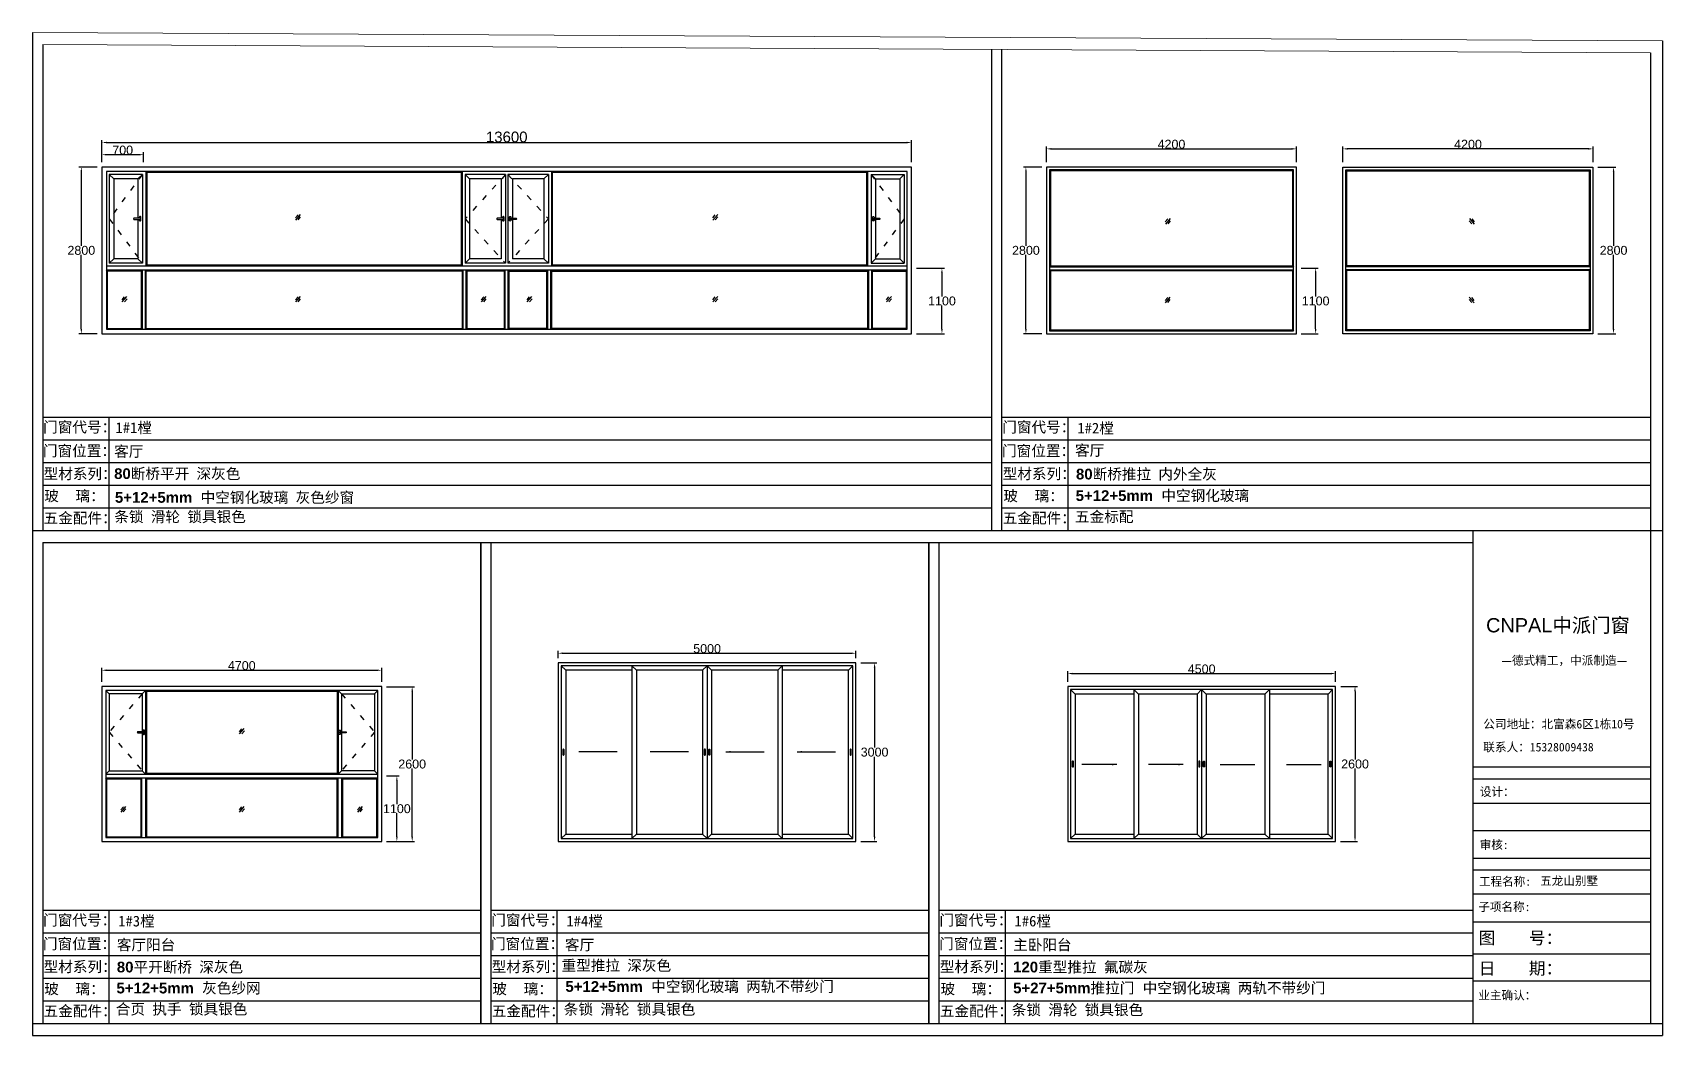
# Model space of a CAD drawing. Header units: inches. Extents: x -138455 to 599497, y -747149 to 13167.
# Drawn here: x 176521 to 203894, y -73876 to -57034 of the extents above; entities that cross this region are included whole.
import ezdxf

# ---------------------------------------------------------------- set-up
doc = ezdxf.new("R2010")
doc.units = ezdxf.units.IN
doc.header["$MEASUREMENT"] = 0
doc.header["$PDMODE"] = 35
doc.header["$PDSIZE"] = -3
doc.linetypes.add('ACAD_ISO03W100', pattern=[30, 12, -18])
doc.layers.add('0 @ 1', color=7, linetype='Continuous')
doc.styles.add('Annotative', font='arialbd.ttf')
doc.styles.add('MtXpl_', font='')
doc.styles.get("Standard").update_dxf_attribs({"font": 'arial.ttf'})
doc.styles.get('MtXpl_').set_extended_font_data('SimSun')
doc.dimstyles.get("Standard").update_dxf_attribs({"dimtxt": 80, "dimasz": 70, "dimexe": 40, "dimexo": 80, "dimgap": 0, "dimtad": 1, "dimtih": 1, "dimtoh": 1, "dimdec": 0, "dimzin": 0, "dimdsep": 46, "dimtxsty": 'Standard', "dimcen": 0.09, "dimadec": 0, "dimazin": 0, "dimtfac": 1, "dimtdec": 0, "dimtofl": 0, "dimtmove": 0, "dimatfit": 3, "dimfxl": 0, "dimtolj": 1, "dimtzin": 0, "dimarcsym": 0})

msp = doc.modelspace()

# ---------------------------------------------------------------- texts
msp.add_text('CNPAL', height=238.94).set_placement((200933, -67106.8))
at = {"style": 'MtXpl_'}
for s, height, p in [('中派门窗', 238.94, (202046, -67106.8)), ('—德式精工，中派制造—', 143.363, (201191.9, -67650.8)), ('公司地址：北富森6区1栋10号', 143.363, (200885.4, -68719.5)), ('联系人：15328009438', 143.363, (200885.4, -69106.2)), ('设计：', 142.48, (200827.9, -69855.3)), ('审核:', 142.48, (200825.3, -70745.9)), ('工程名称:', 142.48, (200813.7, -71361.9)), ('五龙山别墅', 142.48, (201842.1, -71352.9)), ('子项名称:', 142.48, (200802.9, -71787.9)), ('图    号：', 206.44, (200807.2, -72342.5)), ('日    期：', 206.44, (200807.2, -72852.4)), ('业主确认：', 142.48, (200802.8, -73272.8))]:
    msp.add_text(s, height=height, dxfattribs=at).set_placement(p)
at = {"layer": '0 @ 1', "style": 'Annotative'}
for s, p in [('门窗代号：', (176697.4, -63749.3)), ('门窗代号：', (192806.4, -63749.3)), ('门窗位置：', (176693.6, -64147.7)), ('门窗位置：', (192802.6, -64147.7)), ('型材系列：', (176704.9, -64532.9)), ('型材系列：', (192813.9, -64532.9)), ('玻    璃：', (176716.6, -64904.8)), ('玻    璃：', (192825.5, -64904.8)), ('五金配件：', (176705.3, -65277.1)), ('五金配件：', (192814.2, -65277.1)), ('门窗代号：', (176697.4, -72028.6)), ('门窗代号：', (184224.2, -72028.6)), ('门窗代号：', (191751, -72028.6)), ('门窗位置：', (176693.6, -72427)), ('门窗位置：', (184220.3, -72427)), ('门窗位置：', (191747.1, -72427)), ('型材系列：', (176704.9, -72812.2)), ('型材系列：', (184231.7, -72812.2)), ('型材系列：', (191758.4, -72812.2)), ('玻    璃：', (176716.6, -73184.1)), ('玻    璃：', (184243.3, -73184.1)), ('玻    璃：', (191770.1, -73184.1)), ('五金配件：', (176705.3, -73556.4)), ('五金配件：', (184232, -73556.4)), ('五金配件：', (191758.8, -73556.4))]:
    msp.add_text(s, height=180, dxfattribs=at).set_placement(p)
at = {"layer": '0 @ 1', "char_height": 180, "attachment_point": 1, "style": 'Annotative'}
for s, width, insert in [('{\\fSimSun|b0|i0|c134|p2;1#1樘}', 4396.385, (177913.5, -63579.1)), ('{\\fSimSun|b1|i0|c134|p2;1#2樘}', 4396.385, (194068, -63586.4)), ('{\\fSimSun|b1|i0|c134|p2;客厅}', 4396.385, (177890.1, -63977.4)), ('{\\fSimSun|b1|i0|c134|p2;客厅}', 4396.385, (194028.8, -63960.9)), ('80{\\fSimSun|b1|i0|c134|p2;断桥平开 深灰色 }', 4396.385, (177890.1, -64351.4)), ('80{\\fSimSun|b1|i0|c134|p2;断桥推拉 内外全灰 }', 4396.385, (194044.6, -64358.7)), ('5+12+5mm  {\\fSimSun|b1|i0|c134|p2;中空钢化玻璃 灰色纱窗}', 4396.385, (177903.7, -64750.5)), ('5+12+5mm  {\\fSimSun|b1|i0|c134|p2;中空钢化玻璃}', 4396.385, (194039.4, -64720.2)), ('{\\fSimSun|b1|i0|c134|p2;条锁 滑轮 锁具银色}', 4396.385, (177892.6, -65074.7)), ('{\\fSimSun|b1|i0|c134|p2;五金标配}', 4396.385, (194028.5, -65074.4)), ('{\\fSimSun|b1|i0|c134|p2;1#3樘}', 4396.385, (177959.1, -71865.7)), ('{\\fSimSun|b1|i0|c134|p2;1#4樘}', 4396.385, (185485.8, -71865.7)), ('{\\fSimSun|b1|i0|c134|p2;1#6樘}', 4396.385, (193012.6, -71865.7)), ('{\\fSimSun|b1|i0|c134|p2;客厅阳台}', 4396.385, (177935.6, -72264)), ('{\\fSimSun|b1|i0|c134|p2;客厅}', 4396.385, (185462.4, -72264)), ('{\\fSimSun|b1|i0|c134|p2;主卧阳台}', 4396.385, (192989.2, -72264)), ('80{\\fSimSun|b1|i0|c134|p2;平开断桥 深灰色}', 4396.385, (177935.6, -72638)), ('\\pt360;{\\fSimSun|b1|i0|c134|p2; 重型推拉 深灰色}', 4396.385, (185282.6, -72611.4)), ('120{\\fSimSun|b1|i0|c134|p2;重型推拉 氟碳灰}', 4396.385, (192989.2, -72638)), ('5+12+5mm  {\\fSimSun|b1|i0|c134|p2;灰色纱网}', 4396.385, (177929.4, -72990.9)), ('5+12+5mm  {\\fSimSun|b1|i0|c134|p2;中空钢化玻璃 两轨不带纱门}', 4947.906, (185469.4, -72964.3)), ('5+27+5mm{\\fSimSun|b1|i0|c134|p2;推拉门}  {\\fSimSun|b1|i0|c134|p2;中空钢化玻璃 两轨不带纱门}', 5972.399, (192989.2, -72989.4)), ('{\\fSimSun|b1|i0|c134|p2;合页 执手 锁具银色}', 4396.385, (177918.8, -73344.1)), ('{\\fSimSun|b1|i0|c134|p2;条锁 滑轮 锁具银色}', 4396.385, (185442, -73347.2)), ('{\\fSimSun|b1|i0|c134|p2;条锁 滑轮 锁具银色}', 4396.385, (192965.1, -73355.6))]:
    msp.add_mtext_dynamic_manual_height_columns(s, width=width, gutter_width=903.5, heights=[0], dxfattribs=dict(at, insert=insert))

# ---------------------------------------------------------------- blocks, each defined once
blk = doc.blocks.new('*D91')
at = {"color": 0, "lineweight": -2, "transparency": 16777216}
for p, q in [((172310, -40752), (172525, -40752)), ((172485, -40832), (172485, -41225)), ((172485, -41772), (172485, -41378)), ((172310, -41852), (172525, -41852))]:
    blk.add_line(p, q, dxfattribs=at)
at = {"color": 0, "transparency": 16777216}
for points in [[(172472, -40832), (172498, -40832), (172485, -40752)], [(172472, -41772), (172498, -41772), (172485, -41852)]]:
    blk.add_solid(points, dxfattribs=at)
at = {"layer": 'Defpoints', "color": 0, "transparency": 16777216}
for p in [(172230, -40752), (172230, -41852), (172485, -41852)]:
    blk.add_point(p, dxfattribs=at)
at = {"color": 0, "transparency": 16777216, "insert": (172485, -41302), "char_height": 150, "attachment_point": 5}
blk.add_mtext('\\A1;1100', dxfattribs=at)
blk = doc.blocks.new('*D89')
at = {"color": 0, "lineweight": -2, "transparency": 16777216}
for p, q in [((167530, -39172), (167530, -38936)), ((167610, -38976), (172150, -38976)), ((172230, -39172), (172230, -38936))]:
    blk.add_line(p, q, dxfattribs=at)
at = {"color": 0, "transparency": 16777216}
for points in [[(167610, -38963), (167610, -38989), (167530, -38976)], [(172150, -38963), (172150, -38989), (172230, -38976)]]:
    blk.add_solid(points, dxfattribs=at)
at = {"layer": 'Defpoints', "color": 0, "transparency": 16777216}
for p in [(172230, -38976), (167530, -39252), (172230, -39252)]:
    blk.add_point(p, dxfattribs=at)
at = {"color": 0, "transparency": 16777216, "insert": (169880, -38899), "char_height": 150, "attachment_point": 5}
blk.add_mtext('\\A1;4700', dxfattribs=at)
blk = doc.blocks.new('*D90')
at = {"color": 0, "lineweight": -2, "transparency": 16777216}
for p, q in [((172310, -39252), (172782, -39252)), ((172742, -39332), (172742, -40475)), ((172742, -41772), (172742, -40628)), ((172310, -41852), (172782, -41852))]:
    blk.add_line(p, q, dxfattribs=at)
at = {"color": 0, "transparency": 16777216}
for points in [[(172729, -39332), (172756, -39332), (172742, -39252)], [(172729, -41772), (172756, -41772), (172742, -41852)]]:
    blk.add_solid(points, dxfattribs=at)
at = {"layer": 'Defpoints', "color": 0, "transparency": 16777216}
for p in [(172230, -39252), (172230, -41852), (172742, -41852)]:
    blk.add_point(p, dxfattribs=at)
at = {"color": 0, "transparency": 16777216, "insert": (172742, -40552), "char_height": 150, "attachment_point": 5}
blk.add_mtext('\\A1;2600', dxfattribs=at)
blk = doc.blocks.new('123as')
at = {"color": 0}
for p, q in [((90189, 51387), (90252, 51462)), ((90194, 51330), (90312, 51470)), ((90251, 51335), (90314, 51410))]:
    blk.add_line(p, q, dxfattribs=at)
blk = doc.blocks.new('dzcs')
blk.add_lwpolyline([(142182, -3328), (142182, -3342, 0.414214), (142196, -3355), (142196, -3355, 0.414214), (142209, -3342), (142209, -3294, 0.414214), (142196, -3280), (142196, -3280, 0.414214), (142182, -3294), (142182, -3308)], format="xyb")
blk.add_lwpolyline([(142096, -3328), (142196, -3328, 0.414214), (142206, -3318), (142206, -3318, 0.414214), (142196, -3308), (142096, -3308, 0.414214), (142086, -3318), (142086, -3318, 0.414214)], format="xyb", close=True)
blk = doc.blocks.new('*D92')
at = {"color": 0, "lineweight": -2, "transparency": 16777216}
for p, q in [((176417, -37626), (176417, -37505)), ((176497, -37545), (181337, -37545)), ((181417, -37626), (181417, -37505))]:
    blk.add_line(p, q, dxfattribs=at)
at = {"color": 0, "transparency": 16777216}
for points in [[(176497, -37532), (176497, -37558), (176417, -37545)], [(181337, -37532), (181337, -37558), (181417, -37545)]]:
    blk.add_solid(points, dxfattribs=at)
at = {"layer": 'Defpoints', "color": 0, "transparency": 16777216}
for p in [(176417, -37706), (181417, -37545), (181417, -37706)]:
    blk.add_point(p, dxfattribs=at)
at = {"color": 0, "transparency": 16777216, "insert": (178917, -37468), "char_height": 150, "attachment_point": 5}
blk.add_mtext('\\A1;5000', dxfattribs=at)
blk = doc.blocks.new('*D93')
at = {"color": 0, "lineweight": -2, "transparency": 16777216}
for p, q in [((181497, -37706), (181770, -37706)), ((181730, -37786), (181730, -39130)), ((181730, -40626), (181730, -39283)), ((181497, -40706), (181770, -40706))]:
    blk.add_line(p, q, dxfattribs=at)
at = {"color": 0, "transparency": 16777216}
for points in [[(181717, -37786), (181743, -37786), (181730, -37706)], [(181717, -40626), (181743, -40626), (181730, -40706)]]:
    blk.add_solid(points, dxfattribs=at)
at = {"layer": 'Defpoints', "color": 0, "transparency": 16777216}
for p in [(181417, -37706), (181417, -40706), (181730, -40706)]:
    blk.add_point(p, dxfattribs=at)
at = {"color": 0, "transparency": 16777216, "insert": (181730, -39206), "char_height": 150, "attachment_point": 5}
blk.add_mtext('\\A1;3000', dxfattribs=at)
blk = doc.blocks.new('123z')
at = {"color": 0}
for points in [[(94078, 52755), (94078, 52755, 0.414214), (94088, 52765), (94088, 52845, 0.414214), (94078, 52855), (94078, 52855, 0.414214), (94068, 52845), (94068, 52765, 0.414214)], [(94078, 52775), (94078, 52775, 0.414214), (94083, 52780), (94083, 52830, 0.414214), (94078, 52835), (94078, 52835, 0.414214), (94073, 52830), (94073, 52780, 0.414214)]]:
    blk.add_lwpolyline(points, format="xyb", close=True, dxfattribs=at)
blk = doc.blocks.new('*D94')
at = {"color": 0, "lineweight": -2, "transparency": 16777216}
for p, q in [((184591, -38592), (184591, -38413)), ((184671, -38453), (189011, -38453)), ((189091, -38592), (189091, -38413))]:
    blk.add_line(p, q, dxfattribs=at)
at = {"color": 0, "transparency": 16777216}
for points in [[(184671, -38439), (184671, -38466), (184591, -38453)], [(189011, -38439), (189011, -38466), (189091, -38453)]]:
    blk.add_solid(points, dxfattribs=at)
at = {"layer": 'Defpoints', "color": 0, "transparency": 16777216}
for p in [(189091, -38453), (184591, -38672), (189091, -38672)]:
    blk.add_point(p, dxfattribs=at)
at = {"color": 0, "transparency": 16777216, "insert": (186841, -38376), "char_height": 150, "attachment_point": 5}
blk.add_mtext('\\A1;4500', dxfattribs=at)
blk = doc.blocks.new('*D95')
at = {"color": 0, "lineweight": -2, "transparency": 16777216}
for p, q in [((189181, -38672), (189457, -38672)), ((189417, -38752), (189417, -39896)), ((189417, -41192), (189417, -40049)), ((189171, -41272), (189457, -41272))]:
    blk.add_line(p, q, dxfattribs=at)
at = {"color": 0, "transparency": 16777216}
for points in [[(189403, -38752), (189430, -38752), (189417, -38672)], [(189403, -41192), (189430, -41192), (189417, -41272)]]:
    blk.add_solid(points, dxfattribs=at)
at = {"layer": 'Defpoints', "color": 0, "transparency": 16777216}
for p in [(189101, -38672), (189091, -41272), (189417, -41272)]:
    blk.add_point(p, dxfattribs=at)
at = {"color": 0, "transparency": 16777216, "insert": (189417, -39972), "char_height": 150, "attachment_point": 5}
blk.add_mtext('\\A1;2600', dxfattribs=at)
blk = doc.blocks.new('*D105')
at = {"color": 0, "lineweight": -2, "transparency": 16777216}
for p, q in [((191364, -60992), (191834, -60992)), ((191794, -61072), (191794, -61465)), ((191794, -62012), (191794, -61618)), ((191364, -62092), (191834, -62092))]:
    blk.add_line(p, q, dxfattribs=at)
at = {"color": 0, "transparency": 16777216}
for points in [[(191780, -61072), (191807, -61072), (191794, -60992)], [(191780, -62012), (191807, -62012), (191794, -62092)]]:
    blk.add_solid(points, dxfattribs=at)
at = {"layer": 'Defpoints', "color": 0, "transparency": 16777216}
for p in [(191284, -60992), (191284, -62092), (191794, -62092)]:
    blk.add_point(p, dxfattribs=at)
at = {"color": 0, "transparency": 16777216, "insert": (191794, -61542), "char_height": 150, "attachment_point": 5}
blk.add_mtext('\\A1;1100', dxfattribs=at)
blk = doc.blocks.new('*D106')
at = {"color": 0, "lineweight": -2, "transparency": 16777216}
for p, q in [((177684, -59212), (177684, -58840)), ((191284, -59212), (191284, -58840)), ((177764, -58880), (191204, -58880))]:
    blk.add_line(p, q, dxfattribs=at)
at = {"color": 0, "transparency": 16777216}
for points in [[(177764, -58867), (177764, -58893), (177684, -58880)], [(191204, -58867), (191204, -58893), (191284, -58880)]]:
    blk.add_solid(points, dxfattribs=at)
at = {"layer": 'Defpoints', "color": 0, "transparency": 16777216}
for p in [(191284, -58880), (177684, -59292), (191284, -59292)]:
    blk.add_point(p, dxfattribs=at)
at = {"color": 0, "transparency": 16777216, "insert": (184484, -58788), "char_height": 150, "attachment_point": 5}
blk.add_mtext('\\A1;{\\H1.2x;13600}', dxfattribs=at)
blk = doc.blocks.new('*D103')
at = {"color": 0, "lineweight": -2, "transparency": 16777216}
for p, q in [((177684, -59212), (177684, -59045)), ((178304, -59085), (177764, -59085)), ((178384, -59212), (178384, -59045))]:
    blk.add_line(p, q, dxfattribs=at)
at = {"color": 0, "transparency": 16777216}
for points in [[(177764, -59071), (177764, -59098), (177684, -59085)], [(178304, -59071), (178304, -59098), (178384, -59085)]]:
    blk.add_solid(points, dxfattribs=at)
at = {"layer": 'Defpoints', "color": 0, "transparency": 16777216}
for p in [(177684, -59085), (177684, -59292), (178384, -59292)]:
    blk.add_point(p, dxfattribs=at)
at = {"color": 0, "transparency": 16777216, "insert": (178034, -59008), "char_height": 150, "attachment_point": 5}
blk.add_mtext('\\A1;700', dxfattribs=at)
blk = doc.blocks.new('*D104')
at = {"color": 0, "lineweight": -2, "transparency": 16777216}
for p, q in [((177604, -59292), (177299, -59292)), ((177339, -59372), (177339, -60615)), ((177339, -62012), (177339, -60768)), ((177604, -62092), (177299, -62092))]:
    blk.add_line(p, q, dxfattribs=at)
at = {"color": 0, "transparency": 16777216}
for points in [[(177326, -59372), (177353, -59372), (177339, -59292)], [(177326, -62012), (177353, -62012), (177339, -62092)]]:
    blk.add_solid(points, dxfattribs=at)
at = {"layer": 'Defpoints', "color": 0, "transparency": 16777216}
for p in [(177684, -59292), (177339, -62092), (177684, -62092)]:
    blk.add_point(p, dxfattribs=at)
at = {"color": 0, "transparency": 16777216, "insert": (177339, -60692), "char_height": 150, "attachment_point": 5}
blk.add_mtext('\\A1;2800', dxfattribs=at)
blk = doc.blocks.new('*D99')
at = {"color": 0, "lineweight": -2, "transparency": 16777216}
for p, q in [((193549, -59212), (193549, -58947)), ((193629, -58987), (197669, -58987)), ((197749, -59212), (197749, -58947))]:
    blk.add_line(p, q, dxfattribs=at)
at = {"color": 0, "transparency": 16777216}
for points in [[(193629, -58973), (193629, -59000), (193549, -58987)], [(197669, -58973), (197669, -59000), (197749, -58987)]]:
    blk.add_solid(points, dxfattribs=at)
at = {"layer": 'Defpoints', "color": 0, "transparency": 16777216}
for p in [(197749, -58987), (193549, -59292), (197749, -59292)]:
    blk.add_point(p, dxfattribs=at)
at = {"color": 0, "transparency": 16777216, "insert": (195649, -58910), "char_height": 150, "attachment_point": 5}
blk.add_mtext('\\A1;4200', dxfattribs=at)
blk = doc.blocks.new('*D100')
at = {"color": 0, "lineweight": -2, "transparency": 16777216}
for p, q in [((193469, -59292), (193164, -59292)), ((193204, -59372), (193204, -60615)), ((193204, -62012), (193204, -60768)), ((193469, -62092), (193164, -62092))]:
    blk.add_line(p, q, dxfattribs=at)
at = {"color": 0, "transparency": 16777216}
for points in [[(193191, -59372), (193218, -59372), (193204, -59292)], [(193191, -62012), (193218, -62012), (193204, -62092)]]:
    blk.add_solid(points, dxfattribs=at)
at = {"layer": 'Defpoints', "color": 0, "transparency": 16777216}
for p in [(193549, -59292), (193204, -62092), (193549, -62092)]:
    blk.add_point(p, dxfattribs=at)
at = {"color": 0, "transparency": 16777216, "insert": (193204, -60692), "char_height": 150, "attachment_point": 5}
blk.add_mtext('\\A1;2800', dxfattribs=at)
blk = doc.blocks.new('*D101')
at = {"color": 0, "lineweight": -2, "transparency": 16777216}
for p, q in [((198529, -59212), (198529, -58947)), ((202649, -58987), (198609, -58987)), ((202729, -59212), (202729, -58947))]:
    blk.add_line(p, q, dxfattribs=at)
at = {"color": 0, "transparency": 16777216}
for points in [[(198609, -58973), (198609, -59000), (198529, -58987)], [(202649, -58973), (202649, -59000), (202729, -58987)]]:
    blk.add_solid(points, dxfattribs=at)
at = {"layer": 'Defpoints', "color": 0, "transparency": 16777216}
for p in [(198529, -58987), (198529, -59292), (202729, -59292)]:
    blk.add_point(p, dxfattribs=at)
at = {"color": 0, "transparency": 16777216, "insert": (200629, -58910), "char_height": 150, "attachment_point": 5}
blk.add_mtext('\\A1;4200', dxfattribs=at)
blk = doc.blocks.new('*D102')
at = {"color": 0, "lineweight": -2, "transparency": 16777216}
for p, q in [((202809, -59292), (203114, -59292)), ((203074, -59372), (203074, -60615)), ((203074, -62012), (203074, -60768)), ((202809, -62092), (203114, -62092))]:
    blk.add_line(p, q, dxfattribs=at)
at = {"color": 0, "transparency": 16777216}
for points in [[(203060, -59372), (203087, -59372), (203074, -59292)], [(203060, -62012), (203087, -62012), (203074, -62092)]]:
    blk.add_solid(points, dxfattribs=at)
at = {"layer": 'Defpoints', "color": 0, "transparency": 16777216}
for p in [(202729, -59292), (202729, -62092), (203074, -62092)]:
    blk.add_point(p, dxfattribs=at)
at = {"color": 0, "transparency": 16777216, "insert": (203074, -60692), "char_height": 150, "attachment_point": 5}
blk.add_mtext('\\A1;2800', dxfattribs=at)
blk = doc.blocks.new('*D107')
at = {"color": 0, "lineweight": -2, "transparency": 16777216}
for p, q in [((197829, -60992), (198110, -60992)), ((198070, -61072), (198070, -61465)), ((198070, -62012), (198070, -61618)), ((197829, -62092), (198110, -62092))]:
    blk.add_line(p, q, dxfattribs=at)
at = {"color": 0, "transparency": 16777216}
for points in [[(198057, -61072), (198084, -61072), (198070, -60992)], [(198057, -62012), (198084, -62012), (198070, -62092)]]:
    blk.add_solid(points, dxfattribs=at)
at = {"layer": 'Defpoints', "color": 0, "transparency": 16777216}
for p in [(197749, -60992), (197749, -62092), (198070, -62092)]:
    blk.add_point(p, dxfattribs=at)
at = {"color": 0, "transparency": 16777216, "insert": (198070, -61542), "char_height": 150, "attachment_point": 5}
blk.add_mtext('\\A1;1100', dxfattribs=at)
blk = doc.blocks.new('123zdsa')
for p, q in [((172230.3, -39251.5), (167530.3, -39251.5)), ((167530.3, -39251.5), (167530.3, -41851.5)), ((172165.3, -39316.5), (167595.3, -39316.5)), ((167595.3, -39316.5), (167595.3, -41786.5)), ((167650.3, -39371.5), (167595.3, -39316.5)), ((168207.8, -39371.5), (167650.3, -39371.5)), ((167650.3, -39371.5), (167650.3, -40664)), ((168207.8, -39371.5), (168262.8, -39316.5)), ((168207.8, -39371.5), (168207.8, -40007.8)), ((168262.8, -39316.5), (168262.8, -40719)), ((168277.8, -39331.5), (168262.8, -39316.5)), ((171482.8, -39331.5), (168277.8, -39331.5)), ((168277.8, -39331.5), (168277.8, -40704)), ((171482.8, -39331.5), (171497.8, -39316.5)), ((171482.8, -39331.5), (171482.8, -40704)), ((171497.8, -39316.5), (171497.8, -40719)), ((171552.8, -39371.5), (171497.8, -39316.5)), ((171552.8, -39371.5), (172110.3, -39371.5)), ((171552.8, -39371.5), (171552.8, -40007.8)), ((172110.3, -39371.5), (172165.3, -39316.5)), ((172110.3, -39371.5), (172110.3, -40664)), ((172165.3, -41786.5), (172165.3, -39316.5)), ((172230.3, -41851.5), (172230.3, -39251.5)), ((168207.8, -40027.8), (168207.8, -40664)), ((171552.8, -40027.8), (171552.8, -40664)), ((167650.3, -40664), (167595.3, -40719)), ((167595.3, -40719), (172165.3, -40719)), ((167595.3, -40784), (172165.3, -40784)), ((167610.3, -40799), (167595.3, -40784)), ((167650.3, -40664), (168207.8, -40664)), ((168182.8, -40799), (168197.8, -40784)), ((168197.8, -40784), (168197.8, -41786.5)), ((168207.8, -40664), (168262.8, -40719)), ((168277.8, -40704), (168262.8, -40719)), ((168262.8, -40784), (168262.8, -41786.5)), ((168277.8, -40799), (168262.8, -40784)), ((168277.8, -40704), (171482.8, -40704)), ((171482.8, -40704), (171497.8, -40719)), ((171482.8, -40799), (171497.8, -40784)), ((171552.8, -40664), (171497.8, -40719)), ((171497.8, -41786.5), (171497.8, -40784)), ((172110.3, -40664), (171552.8, -40664)), ((171562.8, -41786.5), (171562.8, -40784)), ((171577.8, -40799), (171562.8, -40784)), ((172110.3, -40664), (172165.3, -40719)), ((172150.3, -40799), (172165.3, -40784)), ((167610.3, -40799), (168182.8, -40799)), ((167610.3, -40799), (167610.3, -41771.5)), ((168182.8, -40799), (168182.8, -41771.5)), ((168277.8, -40799), (171482.8, -40799)), ((168277.8, -40799), (168277.8, -41771.5)), ((171482.8, -41771.5), (171482.8, -40799)), ((171577.8, -40799), (172150.3, -40799)), ((171577.8, -41771.5), (171577.8, -40799)), ((172150.3, -41771.5), (172150.3, -40799)), ((167530.3, -41851.5), (172230.3, -41851.5)), ((167610.3, -41771.5), (167595.3, -41786.5)), ((167595.3, -41786.5), (172165.3, -41786.5)), ((167610.3, -41771.5), (168182.8, -41771.5)), ((168182.8, -41771.5), (168197.8, -41786.5)), ((168277.8, -41771.5), (168262.8, -41786.5)), ((168277.8, -41771.5), (171482.8, -41771.5)), ((171482.8, -41771.5), (171497.8, -41786.5)), ((171577.8, -41771.5), (171562.8, -41786.5)), ((171577.8, -41771.5), (172150.3, -41771.5)), ((172150.3, -41771.5), (172165.3, -41786.5))]:
    blk.add_line(p, q)
at = {"linetype": 'ACAD_ISO03W100', "ltscale": 8}
for points in [[(168207.8, -39371.5), (167650.3, -40017.8), (168207.8, -40664)], [(171552.8, -39371.5), (172110.3, -40017.8), (171552.8, -40664)]]:
    blk.add_lwpolyline(points, dxfattribs=at)
at = {"xscale": 0.6684526412304121, "yscale": 0.6684526412304121, "zscale": 0.6684526412304121}
for p in [(109552.5, -74357.8), (107561.6, -75670.8), (109552.5, -75670.8), (111538.7, -75670.8)]:
    blk.add_blockref('123as', p, dxfattribs=at)
blk.add_blockref('dzcs', (26039.6, -36700))
at = {"xscale": -1}
blk.add_blockref('dzcs', (313721, -36700), dxfattribs=at)
dim = blk.add_linear_dim(base=(172230.3, -38975.9), p1=(167530.3, -39251.5), p2=(172230.3, -39251.5), dimstyle='Standard', override={"dimtxt": 150, "dimasz": 80})
dim.commit()
dim.dimension.update_dxf_attribs({"geometry": '*D89', "text_midpoint": (169880.3, -38899.3)})
for base, p1, picture, middle in [((172742.3, -41851.5), (172230.3, -39251.5), '*D90', (172742.3, -40551.5)), ((172485.1, -41851.5), (172230.3, -40751.5), '*D91', (172485.1, -41301.5))]:
    dim = blk.add_linear_dim(base=base, p1=p1, p2=(172230.3, -41851.5), angle=90, dimstyle='Standard', override={"dimtxt": 150, "dimasz": 80})
    dim.commit()
    dim.dimension.update_dxf_attribs({"geometry": picture, "text_midpoint": middle})
blk = doc.blocks.new('jj2')
for p, q in [((181366.9, -37756.1), (176466.9, -37756.1)), ((176466.9, -37756.1), (176466.9, -40656.1)), ((176541.9, -37831.1), (176466.9, -37756.1)), ((177654.4, -37756.1), (177654.4, -40656.1)), ((177729.4, -37831.1), (177654.4, -37756.1)), ((178841.9, -37831.1), (178916.9, -37756.1)), ((178916.9, -37756.1), (178916.9, -40656.1)), ((178991.9, -37831.1), (178916.9, -37756.1)), ((180104.4, -37831.1), (180179.4, -37756.1)), ((180179.4, -37756.1), (180179.4, -40656.1)), ((181291.9, -37831.1), (181366.9, -37756.1)), ((181366.9, -40656.1), (181366.9, -37756.1)), ((177654.4, -37831.1), (176541.9, -37831.1)), ((176541.9, -37831.1), (176541.9, -40581.1)), ((178841.9, -37831.1), (177729.4, -37831.1)), ((177729.4, -37831.1), (177729.4, -40581.1)), ((178841.9, -37831.1), (178841.9, -40581.1)), ((180104.4, -37831.1), (178991.9, -37831.1)), ((178991.9, -37831.1), (178991.9, -40581.1)), ((180104.4, -37831.1), (180104.4, -40581.1)), ((181291.9, -37831.1), (180179.4, -37831.1)), ((181291.9, -40581.1), (181291.9, -37831.1)), ((178884.4, -39206.1), (178874.4, -39206.1)), ((176541.9, -40581.1), (176466.9, -40656.1)), ((176466.9, -40656.1), (181366.9, -40656.1)), ((176541.9, -40581.1), (177654.4, -40581.1)), ((177729.4, -40581.1), (177654.4, -40656.1)), ((177729.4, -40581.1), (178841.9, -40581.1)), ((178841.9, -40581.1), (178916.9, -40656.1)), ((178991.9, -40581.1), (178916.9, -40656.1)), ((178991.9, -40581.1), (180104.4, -40581.1)), ((180104.4, -40581.1), (180179.4, -40656.1)), ((180179.4, -40581.1), (181291.9, -40581.1)), ((181291.9, -40581.1), (181366.9, -40656.1))]:
    blk.add_line(p, q)
blk.add_lwpolyline([(176416.9, -40706.1), (181416.9, -40706.1), (181416.9, -37706.1), (176416.9, -37706.1)], close=True)
for p in [(82426, -92011.2), (84801, -92011.2), (87251, -92011.2)]:
    blk.add_blockref('123z', p)
at = {"xscale": -1, "rotation": 359.9999999999597}
blk.add_blockref('123z', (273032.8, -92011.2), dxfattribs=at)
dim = blk.add_linear_dim(base=(181416.9, -37544.9), p1=(176416.9, -37706.1), p2=(181416.9, -37706.1), dimstyle='Standard', override={"dimtxt": 150, "dimasz": 80})
dim.commit()
dim.dimension.update_dxf_attribs({"geometry": '*D92', "text_midpoint": (178916.9, -37468.3)})
dim = blk.add_linear_dim(base=(181729.9, -40706.1), p1=(181416.9, -37706.1), p2=(181416.9, -40706.1), angle=90, dimstyle='Standard', override={"dimtxt": 150, "dimasz": 80})
dim.commit()
dim.dimension.update_dxf_attribs({"geometry": '*D93', "text_midpoint": (181729.9, -39206.1)})
for points in [[(177404.5, -39199), (176760.9, -39199)], [(178602.7, -39199), (177959.1, -39199)], [(179231.1, -39199), (179874.7, -39199)], [(180429.3, -39199), (181072.9, -39199)]]:
    blk.add_leader(points, dimstyle='Standard', override={"dimtxt": 150, "dimasz": 80, "dimgap": 0, "dimtad": 0})
blk = doc.blocks.new('nx1')
for p, q in [((189040.7, -38722.4), (184640.7, -38722.4)), ((184640.7, -38722.4), (184640.7, -41222.4)), ((184715.7, -38797.4), (184640.7, -38722.4)), ((185703.2, -38797.4), (184715.7, -38797.4)), ((184715.7, -38797.4), (184715.7, -41147.4)), ((185703.2, -38722.4), (185703.2, -41222.4)), ((185778.2, -38797.4), (185703.2, -38722.4)), ((186765.7, -38797.4), (185778.2, -38797.4)), ((185778.2, -38797.4), (185778.2, -41147.4)), ((186765.7, -38797.4), (186840.7, -38722.4)), ((186765.7, -38797.4), (186765.7, -41147.4)), ((186840.7, -38722.4), (186840.7, -41222.4)), ((186915.7, -38797.4), (186840.7, -38722.4)), ((187903.2, -38797.4), (186915.7, -38797.4)), ((186915.7, -38797.4), (186915.7, -41147.4)), ((187903.2, -38797.4), (187978.2, -38722.4)), ((187903.2, -38797.4), (187903.2, -41147.4)), ((187978.2, -38722.4), (187978.2, -41222.4)), ((188965.7, -38797.4), (187978.2, -38797.4)), ((188965.7, -38797.4), (189040.7, -38722.4)), ((188965.7, -41147.4), (188965.7, -38797.4)), ((189040.7, -41222.4), (189040.7, -38722.4)), ((184715.7, -41147.4), (184640.7, -41222.4)), ((184640.7, -41222.4), (189040.7, -41222.4)), ((184715.7, -41147.4), (185703.2, -41147.4)), ((185778.2, -41147.4), (185703.2, -41222.4)), ((185778.2, -41147.4), (186765.7, -41147.4)), ((186765.7, -41147.4), (186840.7, -41222.4)), ((186915.7, -41147.4), (186840.7, -41222.4)), ((186915.7, -41147.4), (187903.2, -41147.4)), ((187903.2, -41147.4), (187978.2, -41222.4)), ((187978.2, -41147.4), (188965.7, -41147.4)), ((188965.7, -41147.4), (189040.7, -41222.4))]:
    blk.add_line(p, q)
blk.add_lwpolyline([(184590.7, -41272.4), (189090.7, -41272.4), (189090.7, -38672.4), (184590.7, -38672.4)], close=True)
for p in [(90599.8, -92777.4), (92724.8, -92777.4)]:
    blk.add_blockref('123z', p)
at = {"xscale": -1, "rotation": 359.9999999999529}
blk.add_blockref('123z', (280956.6, -92777.4), dxfattribs=at)
at = {"xscale": -1}
blk.add_blockref('123z', (283081.6, -92777.4), dxfattribs=at)
dim = blk.add_linear_dim(base=(189090.7, -38452.5), p1=(184590.7, -38672.4), p2=(189090.7, -38672.4), dimstyle='Standard', override={"dimtxt": 150, "dimasz": 80})
dim.commit()
dim.dimension.update_dxf_attribs({"geometry": '*D94', "text_midpoint": (186840.7, -38376)})
dim = blk.add_linear_dim(base=(189416.5, -41272.4), p1=(189100.8, -38672.4), p2=(189090.7, -41272.4), angle=90, dimstyle='Standard', override={"dimtxt": 150, "dimasz": 80})
dim.commit()
dim.dimension.update_dxf_attribs({"geometry": '*D95', "text_midpoint": (189416.5, -39972.4)})
for points in [[(185414.9, -39981.8), (184830.7, -39981.8)], [(186529.7, -39981.8), (185945.5, -39981.8)], [(187151.7, -39981.8), (187736, -39981.8)], [(188266.5, -39981.8), (188850.8, -39981.8)]]:
    blk.add_leader(points, dimstyle='Standard', override={"dimtxt": 150, "dimasz": 80, "dimgap": 0, "dimtad": 0})
blk = doc.blocks.new('13asdzxc')
for p, q in [((178384.3, -59291.5), (177684.3, -59291.5)), ((177684.3, -59291.5), (177684.3, -62091.5)), ((177759.3, -59366.5), (177759.3, -62016.5)), ((191209.3, -59366.5), (177759.3, -59366.5)), ((183784.3, -59291.5), (178384.3, -59291.5)), ((178424.3, -59366.5), (178424.3, -60957)), ((178439.3, -59381.5), (178424.3, -59366.5)), ((178439.3, -59381.5), (178439.3, -60942)), ((183719.3, -59381.5), (178439.3, -59381.5)), ((183719.3, -59381.5), (183734.3, -59366.5)), ((183719.3, -59381.5), (183719.3, -60942)), ((183734.3, -59366.5), (183734.3, -60957)), ((191284.3, -59291.5), (183784.3, -59291.5)), ((185234.3, -59366.5), (185234.3, -60957)), ((185249.3, -59381.5), (185234.3, -59366.5)), ((185249.3, -59381.5), (185249.3, -60942)), ((190529.3, -59381.5), (185249.3, -59381.5)), ((187846.8, -59366.5), (187921.8, -59366.5)), ((190529.3, -59381.5), (190544.3, -59366.5)), ((190529.3, -59381.5), (190529.3, -60942)), ((190544.3, -59366.5), (190544.3, -60957)), ((191209.3, -62016.5), (191209.3, -59366.5)), ((191284.3, -62091.5), (191284.3, -59291.5)), ((177809.3, -59416.5), (177809.3, -60907)), ((178364.3, -59416.5), (177809.3, -59416.5)), ((177884.3, -59491.5), (177809.3, -59416.5)), ((177884.3, -59491.5), (177884.3, -60832)), ((178289.3, -59491.5), (177884.3, -59491.5)), ((178289.3, -59491.5), (178364.3, -59416.5)), ((178289.3, -59491.5), (178289.3, -60151.8)), ((178364.3, -59416.5), (178364.3, -60907)), ((183784.3, -59416.5), (183784.3, -60907)), ((184464.3, -59416.5), (183784.3, -59416.5)), ((183859.3, -59491.5), (183784.3, -59416.5)), ((183859.3, -59491.5), (183859.3, -60832)), ((184389.3, -59491.5), (183859.3, -59491.5)), ((184389.3, -59491.5), (184389.3, -60151.8)), ((184464.3, -59416.5), (184464.3, -60907)), ((184504.3, -59416.5), (184504.3, -60907)), ((185184.3, -59416.5), (184504.3, -59416.5)), ((184579.3, -59491.5), (184579.3, -60151.8)), ((185109.3, -59491.5), (184579.3, -59491.5)), ((185109.3, -59491.5), (185184.3, -59416.5)), ((185109.3, -59491.5), (185109.3, -60832)), ((185184.3, -59416.5), (185184.3, -60907)), ((190604.3, -59416.5), (191159.3, -59416.5)), ((190604.3, -59416.5), (190604.3, -60907)), ((190679.3, -59491.5), (190604.3, -59416.5)), ((190679.3, -59491.5), (191084.3, -59491.5)), ((190679.3, -59491.5), (190679.3, -60151.8)), ((191084.3, -59491.5), (191159.3, -59416.5)), ((191084.3, -59491.5), (191084.3, -60832)), ((191159.3, -59416.5), (191159.3, -60907)), ((178289.3, -60171.8), (178289.3, -60832)), ((184389.3, -60171.8), (184389.3, -60832)), ((184579.3, -60171.8), (184579.3, -60832)), ((190679.3, -60171.8), (190679.3, -60832)), ((191209.3, -60957), (177759.3, -60957)), ((191209.3, -61026), (177759.3, -61026)), ((177774.3, -61041), (177759.3, -61026)), ((177774.3, -61041), (177774.3, -62001.5)), ((178344.3, -61041), (177774.3, -61041)), ((177884.3, -60832), (177809.3, -60907)), ((178364.3, -60907), (177809.3, -60907)), ((178289.3, -60832), (177884.3, -60832)), ((178289.3, -60832), (178364.3, -60907)), ((178344.3, -61041), (178359.3, -61026)), ((178344.3, -61041), (178344.3, -62001.5)), ((178359.3, -61026), (178359.3, -62016.5)), ((178409.3, -61026), (178409.3, -62016.5)), ((178424.3, -61041), (178409.3, -61026)), ((178439.3, -60942), (178424.3, -60957)), ((178424.3, -61041), (178424.3, -62001.5)), ((183734.3, -61041), (178424.3, -61041)), ((183719.3, -60942), (178439.3, -60942)), ((183719.3, -60942), (183734.3, -60957)), ((183734.3, -61041), (183749.3, -61026)), ((183734.3, -61041), (183734.3, -62001.5)), ((183749.3, -61026), (183749.3, -62016.5)), ((183859.3, -60832), (183784.3, -60907)), ((184464.3, -60907), (183784.3, -60907)), ((183799.3, -61026), (183799.3, -62016.5)), ((183814.3, -61041), (183799.3, -61026)), ((183814.3, -61041), (183814.3, -62001.5)), ((184444.3, -61041), (183814.3, -61041)), ((184389.3, -60832), (183859.3, -60832)), ((184444.3, -61041), (184459.3, -61026)), ((184444.3, -62001.5), (184444.3, -61041)), ((184459.3, -62016.5), (184459.3, -61026)), ((185184.3, -60907), (184504.3, -60907)), ((184509.3, -62016.5), (184509.3, -61026)), ((184524.3, -61041), (184509.3, -61026)), ((184524.3, -62001.5), (184524.3, -61041)), ((184524.3, -61041), (185154.3, -61041)), ((185109.3, -60832), (184579.3, -60832)), ((185109.3, -60832), (185184.3, -60907)), ((185154.3, -61041), (185169.3, -61026)), ((185154.3, -61041), (185154.3, -62001.5)), ((185169.3, -61026), (185169.3, -62016.5)), ((185219.3, -61026), (185219.3, -62016.5)), ((185234.3, -61041), (185219.3, -61026)), ((185249.3, -60942), (185234.3, -60957)), ((185234.3, -61041), (185234.3, -62001.5)), ((185234.3, -61041), (190544.3, -61041)), ((190529.3, -60942), (185249.3, -60942)), ((190529.3, -60942), (190544.3, -60957)), ((190544.3, -61041), (190559.3, -61026)), ((190544.3, -61041), (190544.3, -62001.5)), ((190559.3, -61026), (190559.3, -62016.5)), ((190679.3, -60832), (190604.3, -60907)), ((190604.3, -60907), (191159.3, -60907)), ((190609.3, -61026), (190609.3, -62016.5)), ((190624.3, -61041), (190609.3, -61026)), ((190624.3, -61041), (190624.3, -62001.5)), ((190624.3, -61041), (191194.3, -61041)), ((190624.3, -61041), (190624.3, -62001.5)), ((190679.3, -60832), (191084.3, -60832)), ((191084.3, -60832), (191159.3, -60907)), ((191194.3, -61041), (191209.3, -61026)), ((191194.3, -61041), (191194.3, -62001.5)), ((177684.3, -62091.5), (191284.3, -62091.5)), ((177759.3, -62016.5), (177774.3, -62001.5)), ((177759.3, -62016.5), (191209.3, -62016.5)), ((177774.3, -62001.5), (178344.3, -62001.5)), ((178344.3, -62001.5), (178359.3, -62016.5)), ((178424.3, -62001.5), (178409.3, -62016.5)), ((178424.3, -62001.5), (183734.3, -62001.5)), ((183734.3, -62001.5), (183749.3, -62016.5)), ((183814.3, -62001.5), (183799.3, -62016.5)), ((183814.3, -62001.5), (184444.3, -62001.5)), ((184444.3, -62001.5), (184459.3, -62016.5)), ((184524.3, -62001.5), (184509.3, -62016.5)), ((185154.3, -62001.5), (184524.3, -62001.5)), ((185154.3, -62001.5), (185169.3, -62016.5)), ((185234.3, -62001.5), (185219.3, -62016.5)), ((190544.3, -62001.5), (185234.3, -62001.5)), ((190544.3, -62001.5), (190559.3, -62016.5)), ((190624.3, -62001.5), (190609.3, -62016.5)), ((190624.3, -62001.5), (190609.3, -62016.5)), ((191194.3, -62001.5), (190624.3, -62001.5)), ((191194.3, -62001.5), (191209.3, -62016.5))]:
    blk.add_line(p, q)
at = {"linetype": 'ACAD_ISO03W100', "ltscale": 8}
for points in [[(178364.3, -59416.5), (177809.3, -60161.8), (178364.3, -60907)], [(184464.3, -59416.5), (183784.3, -60161.8), (184464.3, -60907)], [(184504.3, -59416.5), (185184.3, -60161.8), (184504.3, -60907)], [(190604.3, -59416.5), (191159.3, -60161.8), (190604.3, -60907)]]:
    blk.add_lwpolyline(points, dxfattribs=at)
for p in [(36131.1, -56844), (42231.1, -56844)]:
    blk.add_blockref('dzcs', p)
at = {"xscale": 0.6684526412304121, "yscale": 0.6684526412304121, "zscale": 0.6684526412304121}
for p in [(120650.9, -94494.1), (127658, -94494.1), (117736.5, -95869.7), (120650.9, -95869.7), (123770.3, -95869.7), (124538.6, -95869.7), (127658, -95869.7), (130574.9, -95869.7)]:
    blk.add_blockref('123as', p, dxfattribs=at)
at = {"xscale": -1}
for p in [(326737.5, -56844), (332837.5, -56844)]:
    blk.add_blockref('dzcs', p, dxfattribs=at)
dim = blk.add_linear_dim(base=(191284.3, -58880), p1=(177684.3, -59291.5), p2=(191284.3, -59291.5), text='{\\H1.2x;<>}', dimstyle='Standard', override={"dimtxt": 150, "dimasz": 80})
dim.commit()
dim.dimension.update_dxf_attribs({"geometry": '*D106', "text_midpoint": (184484.3, -58880), "dimtype": 128})
dim = blk.add_linear_dim(base=(177684.3, -59084.6), p1=(178384.3, -59291.5), p2=(177684.3, -59291.5), dimstyle='Standard', override={"dimtxt": 150, "dimasz": 80})
dim.commit()
dim.dimension.update_dxf_attribs({"geometry": '*D103', "text_midpoint": (178034.3, -59084.6), "dimtype": 128})
for base, p1, p2, picture, middle in [((177339.2, -62091.5), (177684.3, -59291.5), (177684.3, -62091.5), '*D104', (177339.2, -60691.5)), ((191793.7, -62091.5), (191284.3, -60991.5), (191284.3, -62091.5), '*D105', (191793.7, -61541.5))]:
    dim = blk.add_linear_dim(base=base, p1=p1, p2=p2, angle=90, dimstyle='Standard', override={"dimtxt": 150, "dimasz": 80})
    dim.commit()
    dim.dimension.update_dxf_attribs({"geometry": picture, "text_midpoint": middle})
blk = doc.blocks.new('12312asd')
for p, q in [((197749.5, -59291.5), (193549.5, -59291.5)), ((193549.5, -59291.5), (193549.5, -62091.5)), ((197699.5, -59341.5), (193599.5, -59341.5)), ((193599.5, -59341.5), (193599.5, -62041.5)), ((193614.5, -59356.5), (193599.5, -59341.5)), ((197684.5, -59356.5), (193614.5, -59356.5)), ((193614.5, -59356.5), (193614.5, -60951.5)), ((197684.5, -59356.5), (197699.5, -59341.5)), ((197684.5, -60951.5), (197684.5, -59356.5)), ((197699.5, -62041.5), (197699.5, -59341.5)), ((197749.5, -62091.5), (197749.5, -59291.5)), ((198528.5, -62091.5), (198528.5, -59291.5)), ((198528.5, -59291.5), (202728.5, -59291.5)), ((198578.5, -62041.5), (198578.5, -59341.5)), ((198578.5, -59341.5), (202678.5, -59341.5)), ((198593.5, -59356.5), (198578.5, -59341.5)), ((198593.5, -60951.5), (198593.5, -59356.5)), ((198593.5, -59356.5), (202663.5, -59356.5)), ((202663.5, -59356.5), (202678.5, -59341.5)), ((202663.5, -59356.5), (202663.5, -60951.5)), ((202678.5, -59341.5), (202678.5, -62041.5)), ((202728.5, -59291.5), (202728.5, -62091.5)), ((193614.5, -60951.5), (193599.5, -60966.5)), ((193599.5, -60966.5), (197699.5, -60966.5)), ((193599.5, -60966.5), (193599.5, -61016.5)), ((193599.5, -61016.5), (197699.5, -61016.5)), ((193614.5, -61031.5), (193599.5, -61016.5)), ((193614.5, -60951.5), (197684.5, -60951.5)), ((193614.5, -61031.5), (197684.5, -61031.5)), ((193614.5, -61031.5), (193614.5, -62026.5)), ((197684.5, -60951.5), (197699.5, -60966.5)), ((197684.5, -61031.5), (197699.5, -61016.5)), ((197684.5, -62026.5), (197684.5, -61031.5)), ((198593.5, -60951.5), (198578.5, -60966.5)), ((202678.5, -60966.5), (198578.5, -60966.5)), ((202678.5, -61016.5), (198578.5, -61016.5)), ((198593.5, -61031.5), (198578.5, -61016.5)), ((202663.5, -60951.5), (198593.5, -60951.5)), ((202663.5, -61031.5), (198593.5, -61031.5)), ((198593.5, -62026.5), (198593.5, -61031.5)), ((202663.5, -60951.5), (202678.5, -60966.5)), ((202663.5, -61031.5), (202678.5, -61016.5)), ((202663.5, -61031.5), (202663.5, -62026.5)), ((193549.5, -62091.5), (197749.5, -62091.5)), ((193614.5, -62026.5), (193599.5, -62041.5)), ((193599.5, -62041.5), (197699.5, -62041.5)), ((193614.5, -62026.5), (197684.5, -62026.5)), ((197684.5, -62026.5), (197699.5, -62041.5)), ((202728.5, -62091.5), (198528.5, -62091.5)), ((198593.5, -62026.5), (198578.5, -62041.5)), ((202678.5, -62041.5), (198578.5, -62041.5)), ((202663.5, -62026.5), (198593.5, -62026.5)), ((202663.5, -62026.5), (202678.5, -62041.5))]:
    blk.add_line(p, q)
at = {"yscale": 0.6684526412304121, "zscale": 0.6684526412304121, "rotation": 180}
for p, xscale in [((255915, -25846.8), 0.6684526412304121), ((140362.9, -25846.8), -0.6684526412304121)]:
    blk.add_blockref('123as', p, dxfattribs=dict(at, xscale=xscale))
at = {"yscale": 0.6684526412304121, "zscale": 0.6684526412304121}
for p, xscale in [((135257.4, -95883.5), 0.6684526412304121), ((261020.6, -95883.5), -0.6684526412304121)]:
    blk.add_blockref('123as', p, dxfattribs=dict(at, xscale=xscale))
dim = blk.add_linear_dim(base=(197749.5, -58986.6), p1=(193549.5, -59291.5), p2=(197749.5, -59291.5), dimstyle='Standard', override={"dimtxt": 150, "dimasz": 80})
dim.commit()
dim.dimension.update_dxf_attribs({"geometry": '*D99', "text_midpoint": (195649.5, -58910)})
for base, p1, p2, angle, picture, middle in [((198528.5, -58986.6), (202728.5, -59291.5), (198528.5, -59291.5), 180, '*D101', (200628.5, -58910)), ((193204.4, -62091.5), (193549.5, -59291.5), (193549.5, -62091.5), 90, '*D100', (193204.4, -60691.5)), ((203073.5, -62091.5), (202728.5, -59291.5), (202728.5, -62091.5), 90, '*D102', (203073.5, -60691.5)), ((198070.4, -62091.5), (197749.5, -60991.5), (197749.5, -62091.5), 90, '*D107', (198070.4, -61541.5))]:
    dim = blk.add_linear_dim(base=base, p1=p1, p2=p2, angle=angle, dimstyle='Standard', override={"dimtxt": 150, "dimasz": 80})
    dim.commit()
    dim.dimension.update_dxf_attribs({"geometry": picture, "text_midpoint": middle})

# ---------------------------------------------------------------- linework, layer by layer
at = {"lineweight": 5}
for p, q in [((176520.8, -57034.1), (203894.3, -57174.5)), ((176690.5, -57233.3), (203694.3, -57374.7))]:
    msp.add_line(p, q, dxfattribs=at)
for p, q in [((176520.8, -57034.1), (176520.8, -65396.6)), ((203894.3, -57174.5), (203894.3, -65396.6)), ((176690.5, -57233.3), (176690.5, -65396.6)), ((192629.8, -65396.6), (192629.8, -57317.1)), ((192799.5, -65396.6), (192799.5, -57318)), ((203694.3, -57374.7), (203694.3, -65396.6)), ((176690.5, -63492.7), (192629.8, -63492.7)), ((177801.5, -63492.7), (177801.5, -65396.6)), ((192799.5, -63492.7), (203694.3, -63492.7)), ((193910.5, -63492.7), (193910.5, -65396.6)), ((176690.5, -63873.5), (192629.8, -63873.5)), ((192799.5, -63873.5), (203694.3, -63873.5)), ((176690.5, -64254.3), (192629.8, -64254.3)), ((192799.5, -64254.3), (203694.3, -64254.3)), ((176690.5, -64635), (192629.8, -64635)), ((192799.5, -64635), (203694.3, -64635)), ((176690.5, -65015.8), (192629.8, -65015.8)), ((192799.5, -65015.8), (203694.3, -65015.8)), ((176520.8, -65396.6), (203694.3, -65396.6)), ((176520.8, -65396.6), (186172.3, -65396.6)), ((176520.8, -65396.6), (176520.8, -73875.9)), ((192629.8, -65396.6), (203894.3, -65396.6)), ((200708.4, -65396.6), (200708.4, -73675.9)), ((203695.1, -65396.6), (203695.1, -73675.9)), ((203894.3, -65396.6), (203894.3, -73675.9)), ((176690.5, -65595.7), (176690.5, -73675.9)), ((176690.5, -65595.7), (200708.4, -65595.7)), ((184047.6, -73675.9), (184047.6, -65595.7)), ((184047.6, -65595.7), (184047.6, -73675.9)), ((184217.3, -65595.7), (184217.3, -73675.9)), ((191574.3, -73675.9), (191574.3, -65595.7)), ((191574.3, -65595.7), (191574.3, -73675.9)), ((191744.1, -65595.7), (191744.1, -73675.9)), ((203894.3, -65595.7), (203894.3, -73875.9)), ((200708.4, -69366.4), (203695.1, -69366.4)), ((200708.4, -69565.5), (203695.1, -69565.5)), ((200708.4, -69976.1), (203695.1, -69976.1)), ((200708.4, -70432.7), (203695.1, -70432.7)), ((200708.4, -70896.5), (203695.1, -70896.5)), ((200708.4, -71095.6), (203695.1, -71095.6)), ((200708.4, -71498.3), (203695.1, -71498.3)), ((176690.5, -71772.1), (184047.6, -71772.1)), ((177801.5, -71772.1), (177801.5, -73675.9)), ((184217.3, -71772.1), (191574.3, -71772.1)), ((185328.3, -71772.1), (185328.3, -73675.9)), ((191744.1, -71772.1), (200708.4, -71772.1)), ((192855.1, -71772.1), (192855.1, -73675.9)), ((200708.4, -71970.3), (203695.1, -71970.3)), ((176690.5, -72152.8), (184047.6, -72152.8)), ((184217.3, -72152.8), (191574.3, -72152.8)), ((191744.1, -72152.8), (200708.4, -72152.8)), ((176690.5, -72533.6), (184047.6, -72533.6)), ((184217.3, -72533.6), (191574.3, -72533.6)), ((191744.1, -72533.6), (200708.4, -72533.6)), ((200708.4, -72506.2), (203695.1, -72506.2)), ((176690.5, -72914.4), (184047.6, -72914.4)), ((184217.3, -72914.4), (191574.3, -72914.4)), ((191744.1, -72914.4), (200708.4, -72914.4)), ((200708.4, -72957.8), (203695.1, -72957.8)), ((176690.5, -73295.1), (184047.6, -73295.1)), ((184217.3, -73295.1), (191574.3, -73295.1)), ((191744.1, -73295.1), (200708.4, -73295.1)), ((176520.8, -73675.9), (184047.6, -73675.9)), ((176520.8, -73875.9), (203894.3, -73875.9)), ((184047.6, -73675.9), (191574.3, -73675.9)), ((191574.3, -73675.9), (203894.3, -73675.9))]:
    msp.add_line(p, q)

# ---------------------------------------------------------------- block references
for name, p in [('13asdzxc', (0, 0)), ('12312asd', (0, 0)), ('jj2', (8932.4, -29912.7)), ('123zdsa', (10154, -28767.3)), ('nx1', (9314.8, -29346.4))]:
    msp.add_blockref(name, p)

msp.set_redraw_order([(e.dxf.handle, doc.entitydb.next_handle()) for e in msp.query("TEXT MTEXT ATTDEF DIMENSION ARC_DIMENSION")])  # texts and dimensions are drawn at this point

doc.saveas('drawing.dxf')
